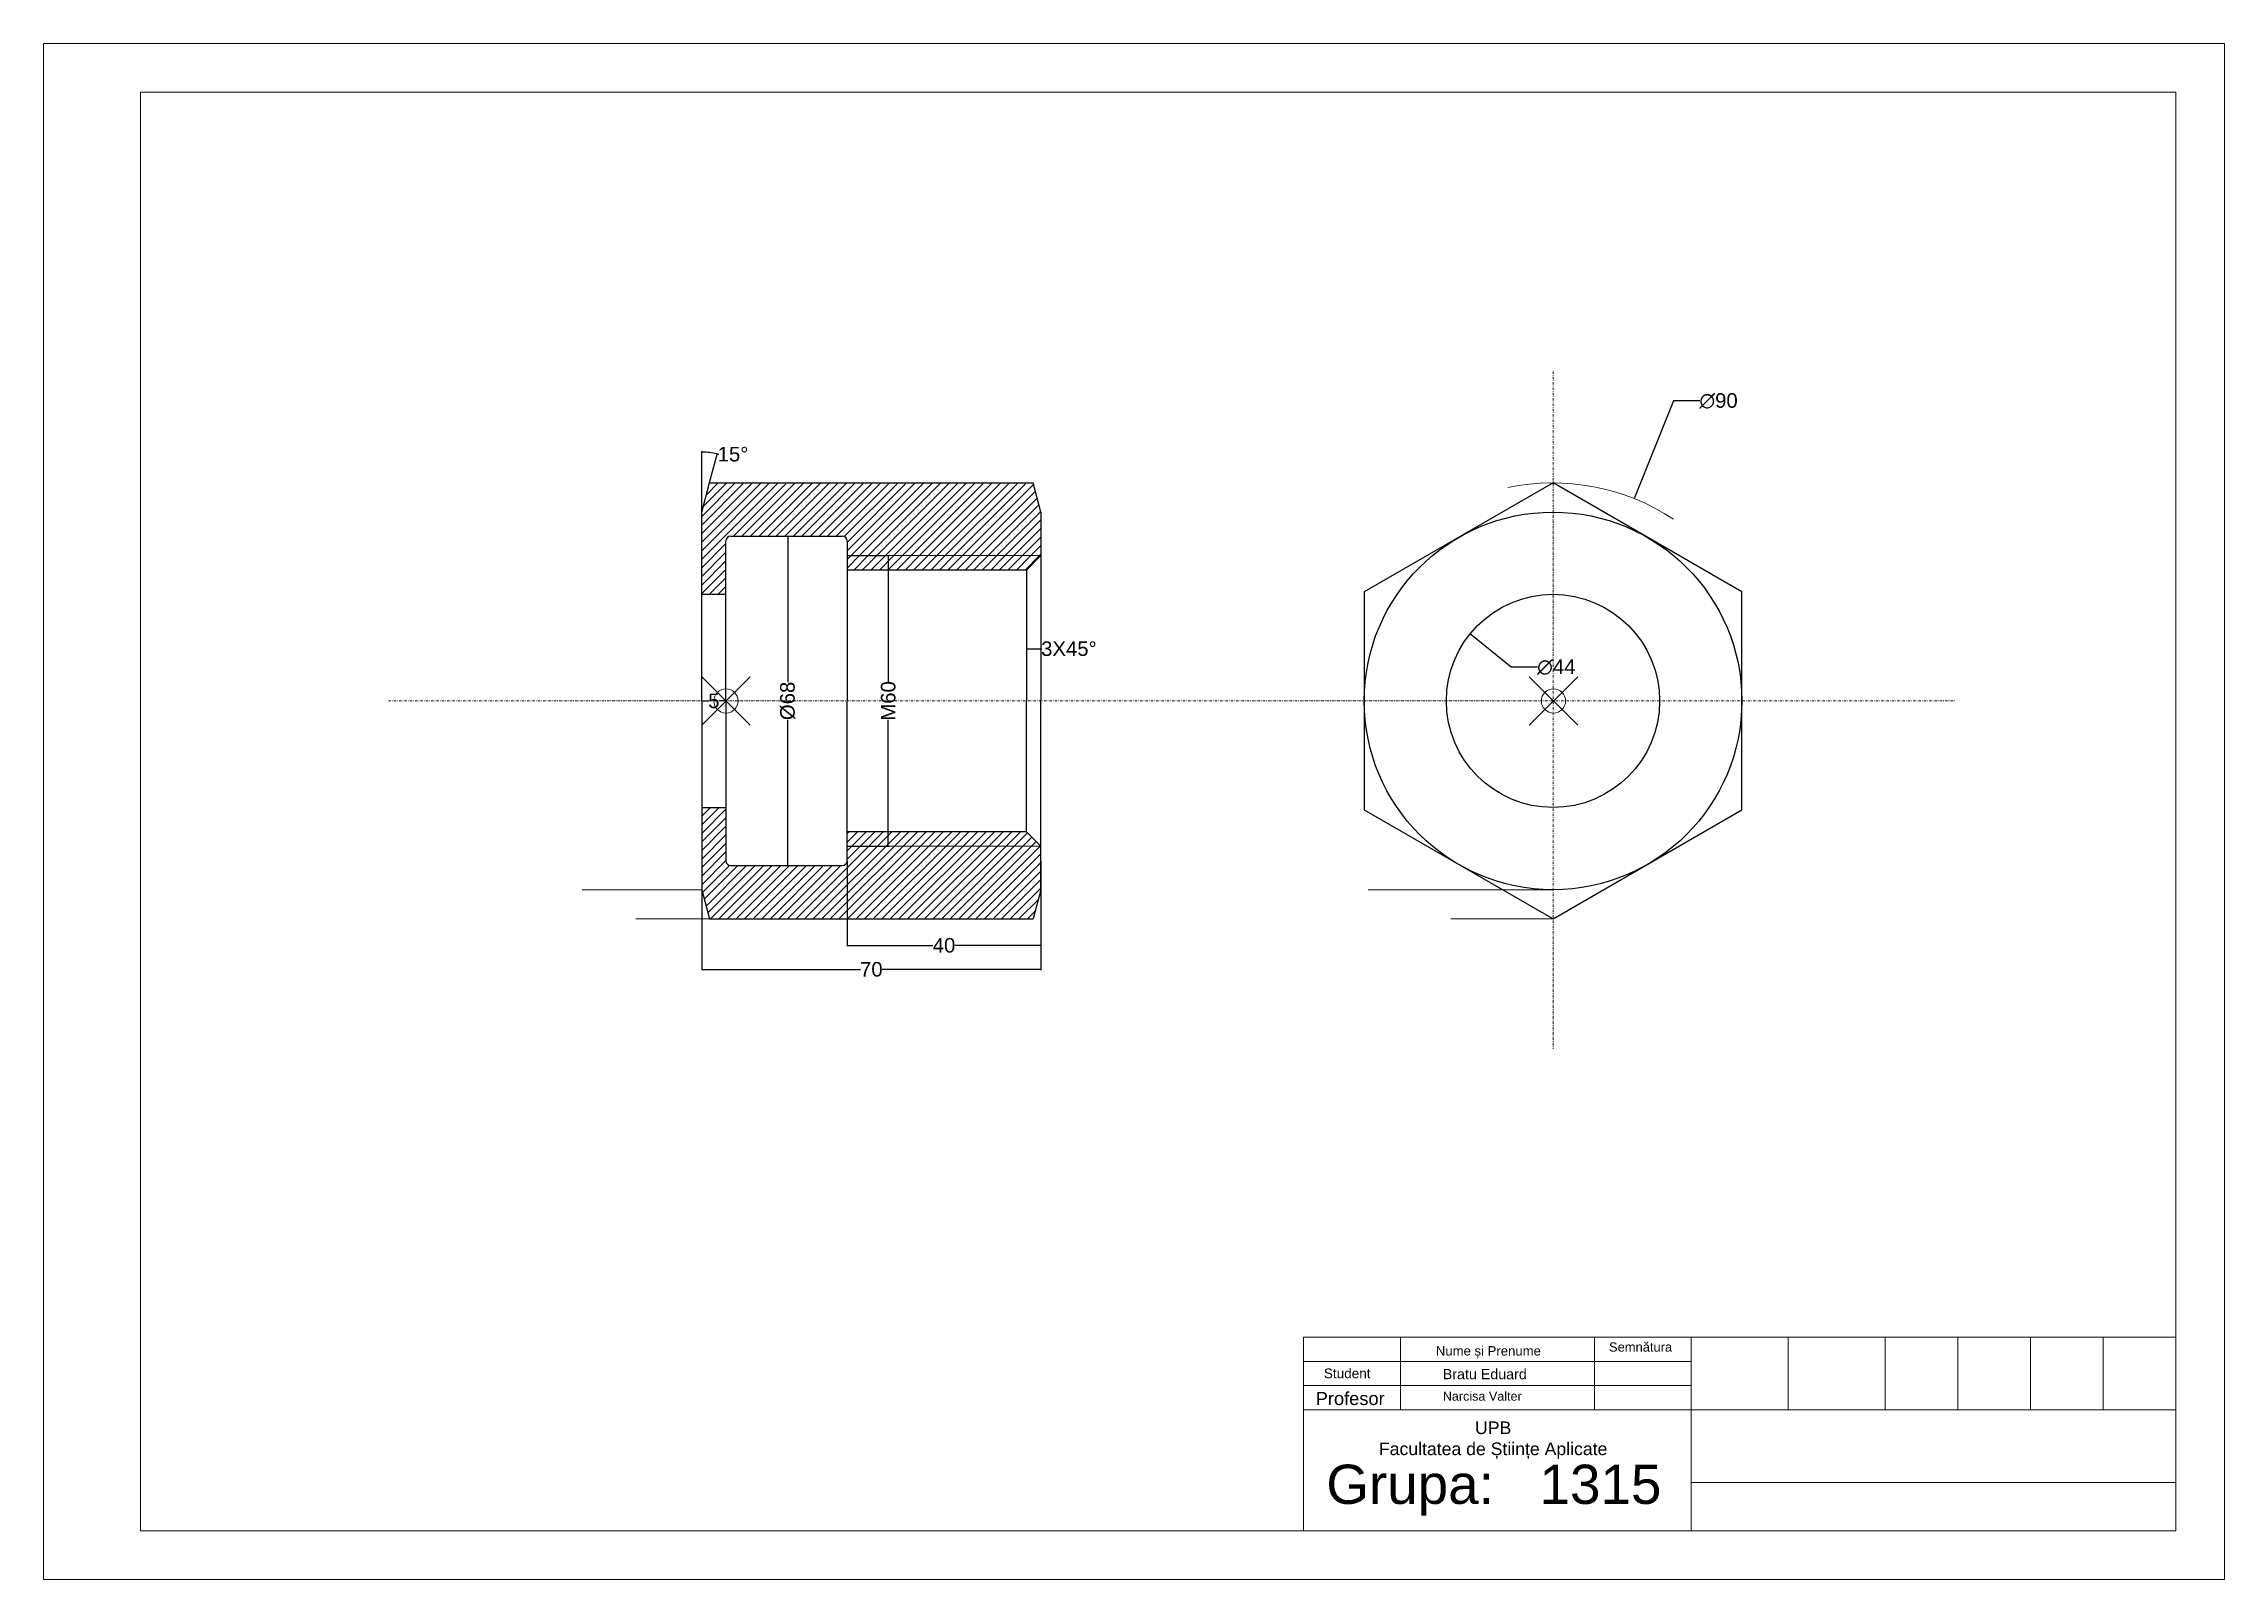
# Model space of a CAD drawing. Header units: inches. Extents: x -20 to 1819, y -457 to 307.
# Drawn here: x 1369.1 to 1819.1, y -12.1 to 304.9 of the extents above; entities that cross this region are included whole.
import ezdxf

# ---------------------------------------------------------------- set-up
doc = ezdxf.new("R2010")
doc.units = ezdxf.units.IN
doc.header["$MEASUREMENT"] = 0
doc.header["$PDMODE"] = 35
doc.header["$PDSIZE"] = 5
doc.linetypes.add('DASHDOT', pattern=[1, 0.5, -0.25, 0, -0.25])
doc.layers.get('0').update_dxf_attribs({"lineweight": 15})
for name, color, linetype, lineweight in [('4 linii', 50, 'Continuous', 15), ('AXE', 7, 'DASHDOT', 15), ('GROASE', 7, 'Continuous', 30)]:
    doc.layers.add(name, color=color, linetype=linetype, lineweight=lineweight)
doc.styles.get("Standard").update_dxf_attribs({"font": 'arial.ttf', "height": 3})
doc.dimstyles.get("Standard").update_dxf_attribs({"dimtxt": 0.18, "dimasz": 0.18, "dimexe": 0.18, "dimexo": 0.0625, "dimgap": 0.09, "dimtad": 0, "dimtih": 1, "dimtoh": 1, "dimdec": 4, "dimzin": 0, "dimdsep": 46, "dimtxsty": 'Standard', "dimcen": 0.09, "dimadec": 0, "dimazin": 0, "dimtfac": 1, "dimtdec": 4, "dimtofl": 0, "dimtmove": 0, "dimatfit": 3, "dimfxl": 1, "dimtolj": 1, "dimtzin": 0, "dimarcsym": 0})

# ---------------------------------------------------------------- blocks, each defined once
blk = doc.blocks.new('*D41')
at = {"color": 0, "lineweight": -2, "transparency": 16777216}
for p, q in [((1504.87, 169.32), (1504.87, 169.44)), ((1505.05, 169.26), (1506.29, 169.26)), ((1509.69, 169.26), (1508.45, 169.26)), ((1509.87, 169.32), (1509.87, 169.44))]:
    blk.add_line(p, q, dxfattribs=at)
at = {"color": 0, "transparency": 16777216}
for points in [[(1505.05, 169.29), (1505.05, 169.23), (1504.87, 169.26)], [(1509.69, 169.29), (1509.69, 169.23), (1509.87, 169.26)]]:
    blk.add_solid(points, dxfattribs=at)
at = {"layer": 'Defpoints', "color": 0, "transparency": 16777216}
for p in [(1504.87, 169.26), (1504.87, 169.26), (1509.87, 169.26)]:
    blk.add_point(p, dxfattribs=at)
at = {"color": 0, "transparency": 16777216, "insert": (1507.37, 169.26), "char_height": 3, "attachment_point": 5}
blk.add_mtext('\\A1;5', dxfattribs=at)
blk = doc.blocks.new('*D42')
at = {"color": 0, "lineweight": -2, "transparency": 16777216}
for p, q in [((1534.93, 199.26), (1543.54, 199.26)), ((1543.36, 199.08), (1543.36, 173.17)), ((1543.36, 139.44), (1543.36, 165.35)), ((1534.93, 139.26), (1543.54, 139.26))]:
    blk.add_line(p, q, dxfattribs=at)
at = {"color": 0, "transparency": 16777216}
for points in [[(1543.33, 199.08), (1543.39, 199.08), (1543.36, 199.26)], [(1543.33, 139.44), (1543.39, 139.44), (1543.36, 139.26)]]:
    blk.add_solid(points, dxfattribs=at)
at = {"layer": 'Defpoints', "color": 0, "transparency": 16777216}
for p in [(1534.87, 199.26), (1534.87, 139.26), (1543.36, 139.26)]:
    blk.add_point(p, dxfattribs=at)
at = {"color": 0, "transparency": 16777216, "insert": (1543.36, 169.26), "char_height": 3, "attachment_point": 5, "rotation": 90}
blk.add_mtext('\\A1;M60', dxfattribs=at)
blk = doc.blocks.new('*D43')
at = {"color": 0, "lineweight": -2, "transparency": 16777216}
for p, q in [((1510.93, 203.26), (1522.79, 203.26)), ((1522.61, 203.08), (1522.61, 173.14)), ((1522.61, 135.44), (1522.61, 165.39)), ((1510.93, 135.26), (1522.79, 135.26))]:
    blk.add_line(p, q, dxfattribs=at)
at = {"color": 0, "transparency": 16777216}
for points in [[(1522.58, 203.08), (1522.64, 203.08), (1522.61, 203.26)], [(1522.58, 135.44), (1522.64, 135.44), (1522.61, 135.26)]]:
    blk.add_solid(points, dxfattribs=at)
at = {"layer": 'Defpoints', "color": 0, "transparency": 16777216}
for p in [(1510.87, 203.26), (1510.87, 135.26), (1522.61, 135.26)]:
    blk.add_point(p, dxfattribs=at)
at = {"color": 0, "transparency": 16777216, "insert": (1522.61, 169.26), "char_height": 3, "attachment_point": 5, "rotation": 90}
blk.add_mtext('\\A1;%%C68', dxfattribs=at)
blk = doc.blocks.new('*D44')
at = {"color": 0, "lineweight": -2, "transparency": 16777216}
for p, q in [((1504.87, 130.23), (1504.87, 113.67)), ((1574.87, 130.23), (1574.87, 113.67)), ((1505.05, 113.85), (1537.65, 113.85)), ((1574.69, 113.85), (1542.09, 113.85))]:
    blk.add_line(p, q, dxfattribs=at)
at = {"color": 0, "transparency": 16777216}
for points in [[(1505.05, 113.88), (1505.05, 113.82), (1504.87, 113.85)], [(1574.69, 113.88), (1574.69, 113.82), (1574.87, 113.85)]]:
    blk.add_solid(points, dxfattribs=at)
at = {"layer": 'Defpoints', "color": 0, "transparency": 16777216}
for p in [(1504.87, 130.29), (1574.87, 130.29), (1574.87, 113.85)]:
    blk.add_point(p, dxfattribs=at)
at = {"color": 0, "transparency": 16777216, "insert": (1539.87, 113.85), "char_height": 3, "attachment_point": 5}
blk.add_mtext('\\A1;70', dxfattribs=at)
blk = doc.blocks.new('*D45')
at = {"color": 0, "lineweight": -2, "transparency": 16777216}
for p, q in [((1534.87, 136.2), (1534.87, 118.62)), ((1574.87, 136.2), (1574.87, 118.62)), ((1535.05, 118.8), (1552.58, 118.8)), ((1574.69, 118.8), (1557.16, 118.8))]:
    blk.add_line(p, q, dxfattribs=at)
at = {"color": 0, "transparency": 16777216}
for points in [[(1535.05, 118.83), (1535.05, 118.77), (1534.87, 118.8)], [(1574.69, 118.83), (1574.69, 118.77), (1574.87, 118.8)]]:
    blk.add_solid(points, dxfattribs=at)
at = {"layer": 'Defpoints', "color": 0, "transparency": 16777216}
for p in [(1534.87, 136.26), (1574.87, 136.26), (1574.87, 118.8)]:
    blk.add_point(p, dxfattribs=at)
at = {"color": 0, "transparency": 16777216, "insert": (1554.87, 118.8), "char_height": 3, "attachment_point": 5}
blk.add_mtext('\\A1;40', dxfattribs=at)
blk = doc.blocks.new('*D46')
at = {"color": 0, "lineweight": -2, "transparency": 16777216}
for p, q in [((1571.87, 196.2), (1571.87, 179.85)), ((1574.87, 196.2), (1574.87, 179.85)), ((1572.05, 180.03), (1574.69, 180.03)), ((1574.87, 180.03), (1575.05, 180.03))]:
    blk.add_line(p, q, dxfattribs=at)
at = {"color": 0, "transparency": 16777216}
for points in [[(1572.05, 180.06), (1572.05, 180), (1571.87, 180.03)], [(1574.69, 180.06), (1574.69, 180), (1574.87, 180.03)]]:
    blk.add_solid(points, dxfattribs=at)
at = {"layer": 'Defpoints', "color": 0, "transparency": 16777216}
for p in [(1571.87, 196.26), (1574.87, 196.26), (1574.87, 180.03)]:
    blk.add_point(p, dxfattribs=at)
at = {"color": 0, "transparency": 16777216, "insert": (1580.64, 180.03), "char_height": 3, "attachment_point": 5}
blk.add_mtext('\\A1;3X45%%D', dxfattribs=at)
blk = doc.blocks.new('*D47')
at = {"color": 0, "lineweight": -2, "transparency": 16777216}
for p, q in [((1504.87, 208.29), (1504.87, 220.82)), ((1506.5, 214.32), (1508.13, 220.39)), ((1508.25, 220.17), (1508.43, 220.17))]:
    blk.add_line(p, q, dxfattribs=at)
for start, end in [(75.8315, 89.1685), (74.1685, 75)]:
    blk.add_arc((1504.87, 208.23), 12.4, start, end, dxfattribs=at)
at = {"color": 0, "transparency": 16777216}
for points in [[(1505.05, 220.6), (1505.05, 220.66), (1504.87, 220.64)], [(1507.91, 220.29), (1507.9, 220.23), (1508.08, 220.21)]]:
    blk.add_solid(points, dxfattribs=at)
at = {"layer": 'Defpoints', "color": 0, "transparency": 16777216}
for p in [(1505.95, 220.59), (1506.49, 214.26), (1504.87, 208.23), (1504.87, 208.23), (1504.87, 169.26)]:
    blk.add_point(p, dxfattribs=at)
at = {"color": 0, "transparency": 16777216, "insert": (1511.33, 220.17), "char_height": 3, "attachment_point": 5}
blk.add_mtext('\\A1;15°', dxfattribs=at)
blk = doc.blocks.new('*D48')
at = {"color": 0, "lineweight": -2, "transparency": 16777216}
for p, q in [((1705.4, 231.17), (1697.38, 211.19)), ((1710.83, 231.17), (1705.4, 231.17)), ((1680.45, 169.26), (1680.63, 169.26)), ((1680.54, 169.17), (1680.54, 169.35))]:
    blk.add_line(p, q, dxfattribs=at)
at = {"color": 0, "transparency": 16777216}
blk.add_solid([(1697.35, 211.2), (1697.41, 211.17), (1697.31, 211.02)], dxfattribs=at)
at = {"layer": 'Defpoints', "color": 0, "transparency": 16777216}
for p in [(1697.31, 211.02), (1663.77, 127.5)]:
    blk.add_point(p, dxfattribs=at)
at = {"color": 0, "transparency": 16777216, "insert": (1714.69, 231.17), "char_height": 3, "attachment_point": 5}
blk.add_mtext('\\A1;∅90', dxfattribs=at)
blk = doc.blocks.new('*D49')
at = {"color": 0, "lineweight": -2, "transparency": 16777216}
for p, q in [((1671.93, 176.22), (1663.57, 182.98)), ((1677.35, 176.22), (1671.93, 176.22))]:
    blk.add_line(p, q, dxfattribs=at)
at = {"color": 0, "transparency": 16777216}
blk.add_solid([(1663.59, 183), (1663.55, 182.95), (1663.43, 183.09)], dxfattribs=at)
at = {"layer": 'Defpoints', "color": 0, "transparency": 16777216}
for p in [(1663.43, 183.09), (1697.65, 155.43)]:
    blk.add_point(p, dxfattribs=at)
at = {"color": 0, "transparency": 16777216, "insert": (1681.21, 176.22), "char_height": 3, "attachment_point": 5}
blk.add_mtext('\\A1;∅44', dxfattribs=at)

msp = doc.modelspace()

# ---------------------------------------------------------------- hatches: boundary and pattern name
h = msp.add_hatch()
h.set_pattern_fill('ANSI31', color=256, scale=10)
h.paths.add_polyline_path([(1573.25446, 214.26129), (1506.48534, 214.26129), (1504.8699, 208.23239), (1504.8699, 191.26129), (1509.8699, 191.26129), (1509.8699, 202.26129, -0.414213562), (1510.8699, 203.26129), (1533.8699, 203.26129, -0.414213562), (1534.8699, 202.26129), (1534.8699, 199.26129), (1574.8699, 199.26129), (1574.8699, 208.23239)])
h.paths.add_polyline_path([(1574.8699, 199.26129), (1534.8699, 199.26129), (1534.8699, 196.26129), (1571.8699, 196.26129)], flags=0)
h = msp.add_hatch()
h.set_pattern_fill('ANSI31', color=256, scale=10)
h.paths.add_polyline_path([(1574.8699, 199.26129), (1534.8699, 199.26129), (1534.8699, 196.26129), (1571.8699, 196.26129)])
h = msp.add_hatch()
h.set_pattern_fill('ANSI31', color=256, scale=10)
edge = h.paths.add_edge_path()
edge.add_line((1574.8699, 130.29019), (1573.25446, 124.26129))
edge.add_line((1573.25446, 124.26129), (1506.48534, 124.26129))
edge.add_line((1506.48534, 124.26129), (1504.8699, 130.29019))
edge.add_line((1504.8699, 130.29019), (1504.8699, 147.26129))
edge.add_line((1504.8699, 147.26129), (1509.8699, 147.26129))
edge.add_line((1509.8699, 147.26129), (1509.8699, 136.26129))
edge.add_arc((1510.8699, 136.26129), 1, 180, 270)
edge.add_line((1510.8699, 135.26129), (1533.8699, 135.26129))
edge.add_arc((1533.8699, 136.26129), 1, 270, 360)
edge.add_line((1534.8699, 136.26129), (1534.8699, 139.26129))
edge.add_line((1534.8699, 139.26129), (1574.8699, 139.26129))
edge.add_line((1574.8699, 139.26129), (1574.8699, 130.29019))
h.paths.add_polyline_path([(1574.8699, 139.26129), (1534.8699, 139.26129), (1534.8699, 142.26129), (1571.8699, 142.26129)], flags=17)

# ---------------------------------------------------------------- linework, layer by layer
for p, q in [((1369.0703, -12.0641), (1369.0703, 304.9359)), ((1369.0703, 304.9359), (1819.0703, 304.9359)), ((1819.0703, 304.9359), (1819.0703, -12.0641)), ((1389.0703, -2.0641), (1389.0703, 294.9359)), ((1389.0703, 294.9359), (1809.0703, 294.9359)), ((1809.0703, 294.9359), (1809.0703, -2.0641)), ((1574.8699, 199.26129), (1534.8699, 199.26129)), ((1574.8699, 139.26129), (1534.8699, 139.26129)), ((1629.0703, 37.9359), (1629.0703, -2.0641)), ((1809.0703, 37.9359), (1629.0703, 37.9359)), ((1649.0703, 37.9359), (1649.0703, 22.9359)), ((1689.0703, 37.9359), (1689.0703, 22.9359)), ((1709.0703, 37.9359), (1709.0703, -2.0641)), ((1729.0703, 37.9359), (1729.0703, 22.9359)), ((1749.0703, 37.9359), (1749.0703, 22.9359)), ((1764.0703, 37.9359), (1764.0703, 22.9359)), ((1779.0703, 37.9359), (1779.0703, 22.9359)), ((1794.0703, 37.9359), (1794.0703, 22.9359)), ((1709.0703, 32.9359), (1629.0703, 32.9359)), ((1709.0703, 27.9359), (1629.0703, 27.9359)), ((1809.0703, 22.9359), (1629.0703, 22.9359)), ((1809.0703, 7.9359), (1709.0703, 7.9359)), ((1809.0703, -2.0641), (1389.0703, -2.0641)), ((1819.0703, -12.0641), (1369.0703, -12.0641))]:
    msp.add_line(p, q)
msp.add_arc((1680.53965, 169.26129), 45, 56.4574607, 101.970462)
for p in [(1509.8699, 169.26129), (1680.62965, 169.26129)]:
    msp.add_point(p)
at = {"layer": '4 linii'}
for p, q in [((1504.8699, 130.29019), (1480.19456, 130.29019)), ((1680.53965, 130.29019), (1642.39117, 130.29019)), ((1506.48534, 124.26129), (1491.28142, 124.26129)), ((1680.53965, 124.26129), (1659.43208, 124.26129))]:
    msp.add_line(p, q, dxfattribs=at)
at = {"layer": 'AXE'}
for p, q in [((1680.53965, 237.26853), (1680.53965, 97.47161)), ((1440.22473, 169.26129), (1763.38079, 169.26129))]:
    msp.add_line(p, q, dxfattribs=at)
at = {"layer": 'GROASE'}
for p, q in [((1504.8699, 208.23239), (1506.48534, 214.26129)), ((1506.48534, 214.26129), (1573.25446, 214.26129)), ((1574.8699, 208.23239), (1573.25446, 214.26129)), ((1504.8699, 169.26129), (1504.8699, 208.23239)), ((1574.8699, 208.23239), (1574.8699, 169.26129)), ((1510.8699, 203.26129), (1533.8699, 203.26129)), ((1509.8699, 191.26129), (1509.8699, 202.26129)), ((1534.8699, 202.26129), (1534.8699, 169.26129)), ((1571.8699, 196.26129), (1574.8699, 199.26129)), ((1571.8699, 196.26129), (1534.8699, 196.26129)), ((1571.8699, 196.26129), (1571.8699, 169.26129)), ((1504.8699, 191.26129), (1509.8699, 191.26129)), ((1509.8699, 169.26129), (1509.8699, 191.26129)), ((1504.8699, 169.26129), (1504.8699, 130.29019)), ((1509.8699, 169.26129), (1509.8699, 147.26129)), ((1534.8699, 136.26129), (1534.8699, 169.26129)), ((1571.8699, 142.26129), (1571.8699, 169.26129)), ((1574.8699, 130.29019), (1574.8699, 169.26129)), ((1504.8699, 147.26129), (1509.8699, 147.26129)), ((1509.8699, 147.26129), (1509.8699, 136.26129)), ((1571.8699, 142.26129), (1534.8699, 142.26129)), ((1571.8699, 142.26129), (1574.8699, 139.26129)), ((1510.8699, 135.26129), (1533.8699, 135.26129)), ((1504.8699, 130.29019), (1506.48534, 124.26129)), ((1574.8699, 130.29019), (1573.25446, 124.26129)), ((1506.48534, 124.26129), (1573.25446, 124.26129))]:
    msp.add_line(p, q, dxfattribs=at)
msp.add_lwpolyline([(1680.53965, 214.26129), (1641.5685, 191.76129), (1641.5685, 146.76129), (1680.53965, 124.26129), (1719.51079, 146.76129), (1719.51079, 191.76129)], close=True, dxfattribs=at)
for radius in [38.9711, 22]:
    msp.add_circle((1680.53965, 169.26129), radius, dxfattribs=at)
for centre, start, end in [((1510.8699, 202.26129), 90, 180), ((1533.8699, 202.26129), 0, 90), ((1510.8699, 136.26129), 180, 270), ((1533.8699, 136.26129), 270, 0)]:
    msp.add_arc(centre, 1, start, end, dxfattribs=at)

# ---------------------------------------------------------------- texts
at = {"attachment_point": 1}
for s, width, gutter_width, heights, insert, char_height in [('Nume și Prenume', 506.5252726, 9.69672, [0], (1656.35379, 36.08058), 1.9393436), ('Semn{\\fArial|b0|i0|c238|p34;ă}tura', 219.0905226, 9.53384, [1.9718], (1692.08754, 36.85547), 1.9067684), ('Student', 13.0298199, 1, [4.98072], (1633.24646, 31.46528), 2), ('Bratu Eduard', 631.9399621, 10.53233, [0], (1657.78326, 31.35704), 2.1064665), ('Profesor', 289.2864675, 13.47923, [0], (1631.5662, 26.62159), 2.695847), ('Narcisa Valter', 242.0727216, 9.28479, [0], (1657.79151, 26.67901), 1.8569577), ('\\pxqc;UPB\\PFacultatea de Științe Aplicate', 2298.9383374, 13.02746, [52.66359], (518.71148, 20.53546), 2.6054924), ('Grupa:   1315', 1257.4113744, 40.4791, [0], (1633.75252, 11.61722), 8.0958206)]:
    msp.add_mtext_dynamic_manual_height_columns(s, width=width, gutter_width=gutter_width, heights=heights, dxfattribs=dict(at, insert=insert, char_height=char_height))

# ---------------------------------------------------------------- dimensions: what is measured, and where the dimension line sits
for p1, p2, picture, middle in [((1663.76693, 127.50395), (1697.31236, 211.01864), '*D48', (1714.69411, 231.16523)), ((1697.65041, 155.43299), (1663.42889, 183.08959), '*D49', (1681.21454, 176.22326))]:
    dim = msp.add_diameter_dim_2p(p1=p1, p2=p2, dimstyle='Standard', override={"dimdec": 0})
    dim.commit()
    dim.dimension.update_dxf_attribs({"geometry": picture, "text_midpoint": middle, "dimtype": 163})
dim = msp.add_angular_dim_2l(base=(1505.95092, 220.58848), line1=((1504.8699, 169.26129), (1504.8699, 208.23239)), line2=((1504.8699, 208.23239), (1506.48534, 214.26129)), dimstyle='Standard')
dim.commit()
dim.dimension.update_dxf_attribs({"geometry": '*D47', "text_midpoint": (1511.32513, 220.1652)})
for base, p1, p2, text, picture, middle in [((1522.60863, 135.26129), (1510.8699, 203.26129), (1510.8699, 135.26129), '%%C<>', '*D43', (1522.60863, 169.26129)), ((1543.36378, 139.26129), (1534.8699, 199.26129), (1534.8699, 139.26129), 'M<>', '*D42', (1543.36378, 169.26129))]:
    dim = msp.add_linear_dim(base=base, p1=p1, p2=p2, angle=90, text=text, dimstyle='Standard', override={"dimdec": 0})
    dim.commit()
    dim.dimension.update_dxf_attribs({"geometry": picture, "text_midpoint": middle, "text_rotation": 90})
dim = msp.add_linear_dim(base=(1574.8699, 180.02559), p1=(1571.8699, 196.26129), p2=(1574.8699, 196.26129), text='<>X45%%D', dimstyle='Standard', override={"dimdec": 0})
dim.commit()
dim.dimension.update_dxf_attribs({"geometry": '*D46', "text_midpoint": (1580.64468, 180.02559)})
for base, p1, p2, picture, middle in [((1504.8699, 169.26129), (1509.8699, 169.26129), (1504.8699, 169.26129), '*D41', (1507.3699, 169.26129)), ((1574.8699, 118.80259), (1534.8699, 136.26129), (1574.8699, 136.26129), '*D45', (1554.8699, 118.80259)), ((1574.8699, 113.84526), (1504.8699, 130.29019), (1574.8699, 130.29019), '*D44', (1539.8699, 113.84526))]:
    dim = msp.add_linear_dim(base=base, p1=p1, p2=p2, dimstyle='Standard', override={"dimdec": 0})
    dim.commit()
    dim.dimension.update_dxf_attribs({"geometry": picture, "text_midpoint": middle})

doc.saveas('drawing.dxf')
